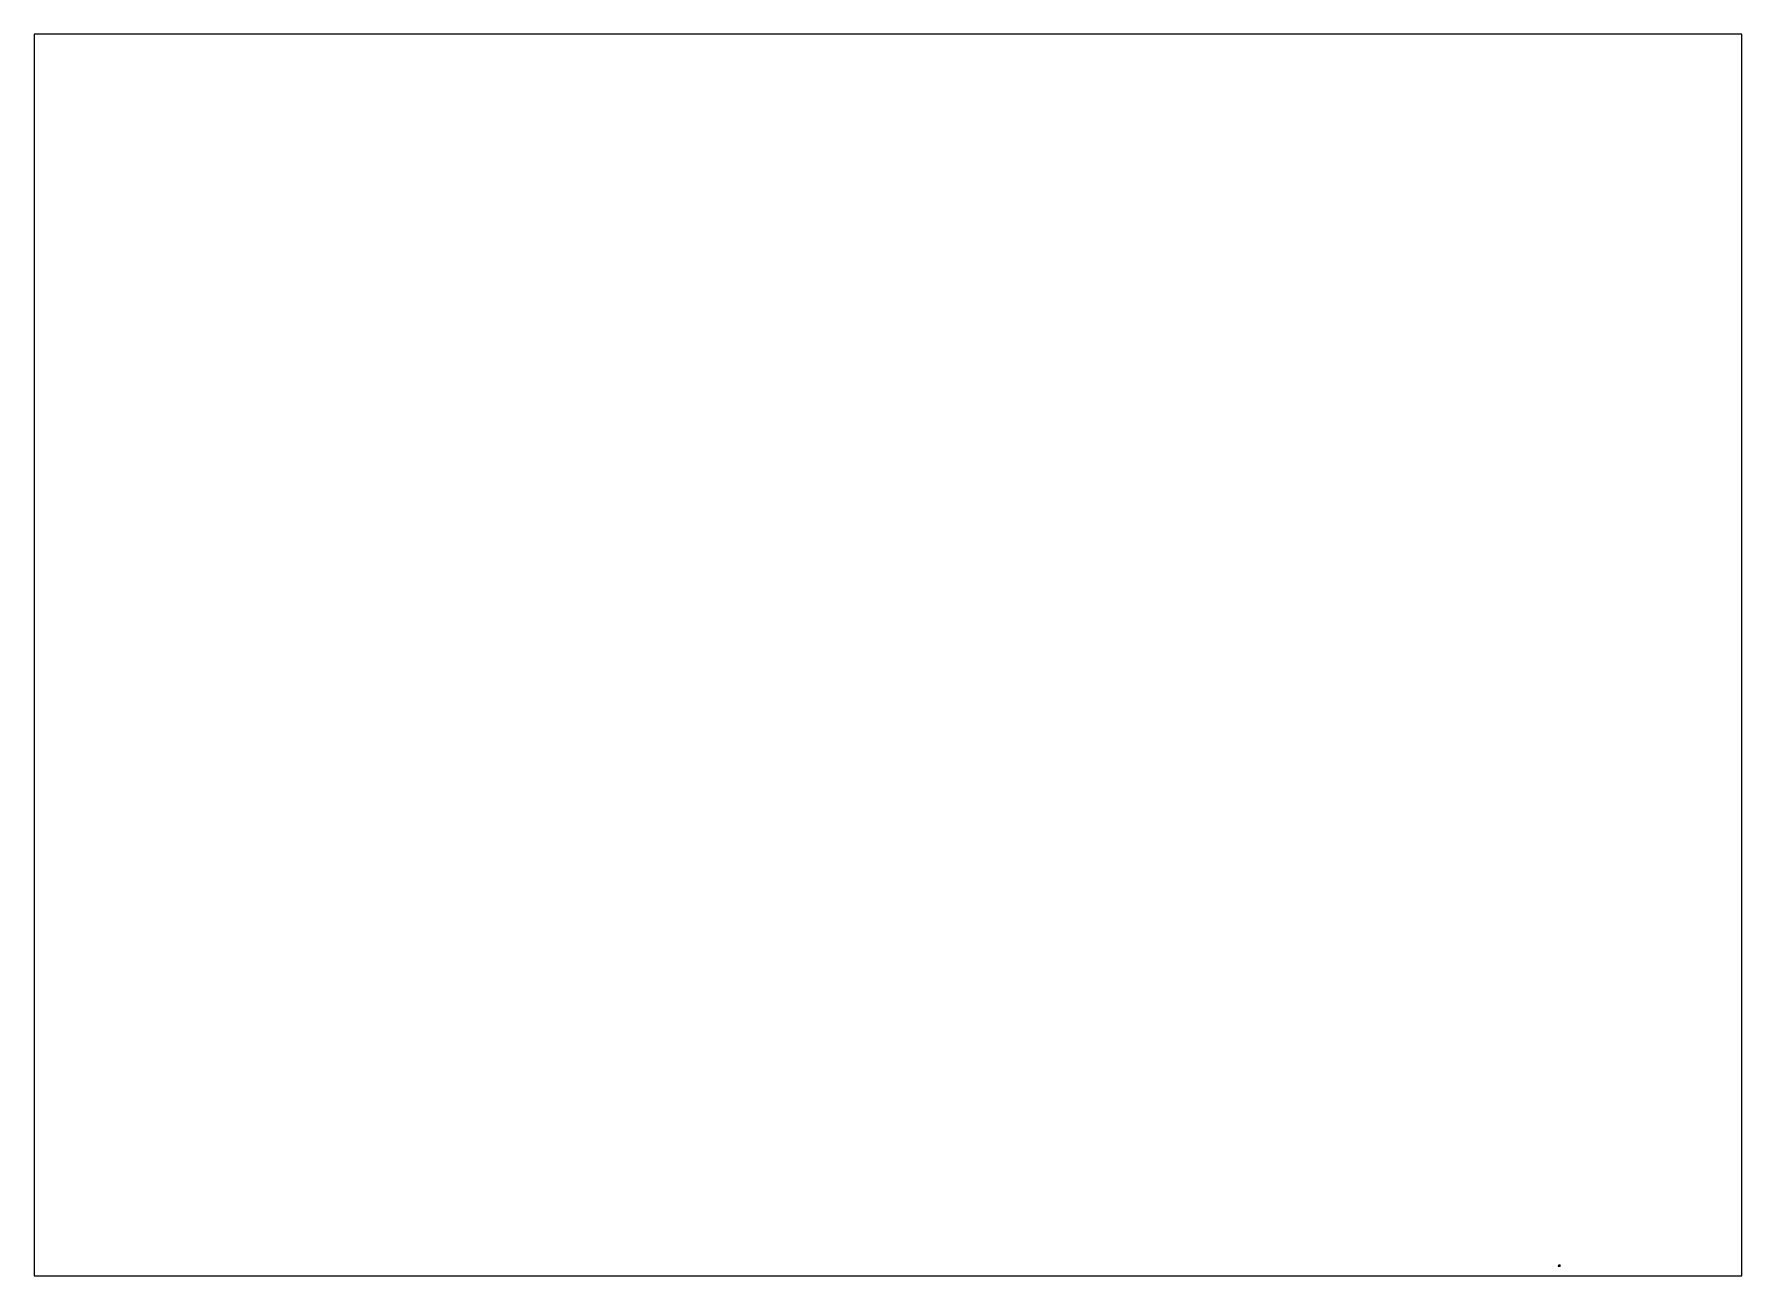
# Paper-space layout 'Layout1' of a CAD drawing. Extents: x 1.1 to 9.87, y 0.8 to 7.17.
# The model-space entities are those that its viewports show. They can reach past a viewport. Long polylines and large blocks are cut down to what shows.
import ezdxf

# ---------------------------------------------------------------- set-up
doc = ezdxf.new("R2010")
doc.units = 0
doc.header["$MEASUREMENT"] = 0
for name, color, linetype in [('-1', 7, 'CONTINUOUS'), ('1', 7, 'CONTINUOUS'), ('COMPONENT', 7, 'CONTINUOUS'), ('DATAMARKERS', 5, 'CONTINUOUS'), ('DIMENISIONSLINES', 3, 'CONTINUOUS'), ('GHOSTING', 4, 'CONTINUOUS')]:
    doc.layers.add(name, color=color, linetype=linetype)

msp = doc.modelspace()

# ---------------------------------------------------------------- linework, layer by layer
at = {"layer": '-1', "color": 2, "linetype": 'Continuous'}
for p, q in [((1304, 696), (1336, 696)), ((1330, 292), (1364, 292)), ((1333, 477), (1366, 477)), ((1340, 962), (1370, 962)), ((1371, 785), (1402, 785))]:
    msp.add_line(p, q, dxfattribs=at)
at = {"layer": '1', "color": 4, "linetype": 'Continuous'}
for p, q in [((438, 275), (442, 279)), ((440, 267), (451, 278)), ((441, 257), (456, 272)), ((441, 247), (456, 262)), ((441, 236), (456, 251)), ((447, 232), (456, 240)), ((453, 227), (456, 230)), ((576, 261), (595, 280)), ((576, 271), (583, 278)), ((576, 250), (592, 266)), ((576, 239), (591, 254)), ((576, 229), (591, 244)), ((996, 788), (1002, 794)), ((996, 778), (1012, 794)), ((1076, 413), (996, 493)), ((1066, 413), (996, 483)), ((996, 298), (1002, 304)), ((996, 287), (1012, 304)), ((996, 234), (1041, 280)), ((996, 223), (1044, 271)), ((996, 213), (1046, 263)), ((996, 202), (1046, 252)), ((996, 192), (1046, 242)), ((996, 181), (1046, 231)), ((998, 770), (1023, 794)), ((998, 279), (1023, 304)), ((999, 173), (1046, 220)), ((1005, 766), (1033, 794)), ((1005, 275), (1033, 304)), ((1087, 413), (1007, 493)), ((1055, 413), (1007, 461)), ((1007, 256), (1039, 288)), ((1008, 758), (1037, 788)), ((1008, 747), (1039, 779)), ((1008, 737), (1041, 771)), ((1008, 726), (1044, 762)), ((1008, 716), (1046, 754)), ((1044, 413), (1008, 450)), ((1034, 413), (1008, 439)), ((1023, 413), (1008, 429)), ((1008, 267), (1037, 297)), ((1016, 940), (1009, 947)), ((1009, 173), (1046, 210)), ((1010, 707), (1046, 743)), ((1012, 699), (1046, 732)), ((1015, 691), (1046, 722)), ((1017, 683), (1046, 711)), ((1026, 940), (1018, 948)), ((1098, 413), (1018, 493)), ((1019, 674), (1046, 700)), ((1019, 663), (1046, 690)), ((1020, 173), (1046, 199)), ((1025, 658), (1046, 679)), ((1038, 483), (1028, 493)), ((1041, 936), (1029, 948)), ((1030, 173), (1046, 189)), ((1031, 654), (1046, 669)), ((1041, 946), (1034, 953)), ((1038, 928), (1035, 931)), ((1037, 649), (1046, 658)), ((1041, 957), (1038, 960)), ((1041, 173), (1046, 178)), ((1043, 645), (1046, 647)), ((1108, 413), (1044, 477)), ((1119, 413), (1055, 477)), ((1129, 413), (1065, 477)), ((1140, 413), (1076, 477)), ((1151, 413), (1087, 477)), ((1161, 413), (1097, 477)), ((1172, 413), (1108, 477)), ((1182, 413), (1118, 477)), ((1193, 413), (1129, 477)), ((1200, 417), (1140, 477)), ((1200, 428), (1150, 477)), ((1200, 438), (1161, 477)), ((1162, 758), (1199, 794)), ((1162, 747), (1209, 794)), ((1162, 736), (1212, 786)), ((1162, 725), (1212, 775)), ((1162, 715), (1200, 753)), ((1162, 704), (1200, 742)), ((1162, 694), (1200, 732)), ((1162, 683), (1200, 721)), ((1162, 672), (1197, 708)), ((1162, 662), (1193, 693)), ((1162, 651), (1189, 678)), ((1162, 267), (1199, 304)), ((1162, 256), (1209, 304)), ((1162, 245), (1212, 295)), ((1162, 235), (1212, 285)), ((1162, 224), (1200, 262)), ((1162, 213), (1201, 253)), ((1162, 203), (1206, 247)), ((1162, 192), (1212, 242)), ((1162, 182), (1212, 232)), ((1164, 173), (1212, 221)), ((1166, 772), (1188, 794)), ((1166, 281), (1188, 304)), ((1200, 449), (1168, 480)), ((1185, 940), (1169, 956)), ((1177, 938), (1169, 945)), ((1175, 929), (1169, 935)), ((1170, 786), (1178, 794)), ((1170, 649), (1189, 668)), ((1200, 459), (1170, 489)), ((1170, 296), (1178, 304)), ((1175, 173), (1212, 210)), ((1204, 466), (1177, 493)), ((1185, 173), (1212, 200)), ((1211, 469), (1187, 493)), ((1196, 940), (1188, 948)), ((1200, 364), (1196, 367)), ((1196, 173), (1212, 189)), ((1201, 945), (1198, 948)), ((1212, 479), (1198, 493)), ((1206, 173), (1212, 179)), ((1212, 490), (1208, 493))]:
    msp.add_line(p, q, dxfattribs=at)
at = {"layer": 'COMPONENT', "color": 7, "linetype": 'Continuous'}
for p, q in [((294, 651), (299, 641)), ((299, 641), (305, 630)), ((305, 630), (312, 620)), ((312, 620), (318, 610)), ((314, 862), (313, 860)), ((313, 860), (313, 858)), ((313, 858), (313, 822)), ((361, 822), (313, 822)), ((313, 822), (331, 805)), ((313, 694), (331, 710)), ((362, 694), (313, 694)), ((313, 694), (313, 658)), ((315, 864), (314, 862)), ((316, 866), (315, 864)), ((316, 649), (315, 651)), ((318, 868), (316, 866)), ((318, 648), (316, 649)), ((320, 869), (318, 868)), ((320, 646), (318, 648)), ((318, 610), (326, 601)), ((319, 898), (320, 899)), ((319, 897), (319, 898)), ((319, 895), (319, 897)), ((319, 875), (319, 896)), ((319, 895), (319, 895)), ((319, 876), (319, 876)), ((319, 876), (319, 874)), ((319, 874), (319, 873)), ((319, 873), (320, 872)), ((319, 642), (320, 643)), ((319, 641), (319, 642)), ((319, 640), (319, 641)), ((319, 640), (319, 619)), ((319, 639), (319, 640)), ((319, 620), (319, 620)), ((319, 620), (319, 619)), ((319, 619), (319, 617)), ((319, 617), (320, 616)), ((320, 899), (321, 900)), ((320, 872), (321, 871)), ((323, 869), (320, 869)), ((323, 646), (320, 646)), ((320, 643), (321, 644)), ((320, 616), (321, 616)), ((321, 900), (322, 900)), ((321, 871), (322, 871)), ((321, 644), (322, 645)), ((321, 616), (322, 615)), ((322, 900), (323, 901)), ((322, 871), (323, 870)), ((322, 645), (323, 645)), ((322, 615), (323, 614)), ((323, 901), (324, 901)), ((323, 870), (324, 870)), ((325, 870), (323, 869)), ((325, 646), (323, 646)), ((323, 645), (324, 645)), ((323, 614), (324, 614)), ((324, 418), (323, 414)), ((323, 414), (323, 410)), ((323, 410), (323, 406)), ((323, 406), (323, 402)), ((323, 402), (324, 398)), ((323, 346), (324, 349)), ((323, 342), (323, 346)), ((323, 338), (323, 342)), ((323, 334), (323, 338)), ((324, 330), (323, 334)), ((324, 901), (325, 901)), ((324, 870), (325, 870)), ((324, 645), (325, 646)), ((324, 614), (325, 614)), ((325, 422), (324, 418)), ((324, 398), (325, 395)), ((324, 349), (325, 353)), ((325, 326), (324, 330)), ((325, 901), (331, 901)), ((325, 901), (326, 901)), ((382, 870), (325, 870)), ((325, 870), (326, 870)), ((325, 870), (325, 870)), ((382, 646), (325, 646)), ((325, 646), (331, 646)), ((325, 646), (326, 645)), ((325, 646), (325, 646)), ((325, 614), (331, 614)), ((325, 614), (326, 614)), ((327, 425), (325, 422)), ((325, 395), (327, 391)), ((325, 353), (327, 357)), ((327, 323), (325, 326)), ((326, 901), (327, 901)), ((326, 870), (327, 870)), ((326, 645), (327, 645)), ((326, 614), (327, 614)), ((327, 901), (328, 900)), ((327, 870), (328, 871)), ((327, 645), (328, 645)), ((327, 614), (328, 615)), ((329, 429), (327, 425)), ((327, 391), (328, 389)), ((328, 388), (327, 391)), ((328, 360), (327, 357)), ((327, 357), (328, 359)), ((329, 319), (327, 323)), ((328, 900), (329, 900)), ((328, 871), (329, 871)), ((328, 645), (329, 644)), ((328, 615), (329, 616)), ((330, 385), (328, 388)), ((330, 363), (328, 360)), ((329, 900), (330, 899)), ((329, 871), (330, 872)), ((329, 644), (330, 643)), ((329, 616), (330, 616)), ((331, 432), (329, 429)), ((331, 316), (329, 319)), ((330, 899), (331, 898)), ((330, 872), (331, 873)), ((330, 643), (331, 642)), ((330, 616), (331, 617)), ((330, 382), (330, 385)), ((331, 379), (330, 382)), ((331, 369), (330, 366)), ((330, 366), (330, 363)), ((331, 870), (331, 917)), ((331, 917), (359, 917)), ((331, 901), (359, 901)), ((331, 898), (331, 897)), ((331, 897), (331, 896)), ((331, 875), (331, 896)), ((331, 874), (331, 875)), ((331, 873), (331, 874)), ((331, 822), (331, 694)), ((331, 758), (331, 781)), ((331, 646), (359, 646)), ((331, 646), (331, 598)), ((331, 642), (331, 641)), ((331, 641), (331, 640)), ((331, 640), (331, 619)), ((331, 617), (331, 619)), ((331, 619), (331, 619)), ((331, 614), (359, 614)), ((331, 598), (359, 598)), ((334, 435), (331, 432)), ((331, 376), (331, 379)), ((331, 374), (331, 376)), ((331, 374), (331, 372)), ((331, 372), (331, 369)), ((334, 313), (331, 316)), ((333, 901), (333, 920)), ((333, 920), (357, 920)), ((333, 822), (333, 694)), ((333, 614), (333, 595)), ((333, 595), (357, 595)), ((336, 438), (334, 435)), ((336, 310), (334, 313)), ((339, 440), (336, 438)), ((339, 308), (336, 310)), ((343, 442), (339, 440)), ((343, 305), (339, 308)), ((359, 428), (341, 418)), ((341, 418), (341, 398)), ((342, 411), (341, 408)), ((341, 408), (342, 404)), ((341, 398), (359, 388)), ((359, 360), (341, 350)), ((341, 350), (341, 330)), ((342, 343), (341, 340)), ((341, 340), (342, 336)), ((341, 330), (359, 320)), ((343, 415), (342, 411)), ((342, 404), (343, 401)), ((343, 347), (342, 343)), ((342, 336), (343, 333)), ((346, 444), (343, 442)), ((344, 418), (343, 415)), ((343, 401), (344, 398)), ((344, 350), (343, 347)), ((343, 333), (344, 330)), ((346, 304), (343, 305)), ((347, 420), (344, 418)), ((344, 398), (347, 395)), ((347, 352), (344, 350)), ((344, 330), (347, 327)), ((350, 446), (346, 444)), ((347, 410), (346, 408)), ((346, 408), (347, 405)), ((347, 342), (346, 340)), ((346, 340), (347, 337)), ((350, 302), (346, 304)), ((349, 423), (347, 420)), ((347, 412), (347, 410)), ((347, 405), (347, 403)), ((347, 403), (349, 401)), ((347, 395), (349, 393)), ((349, 355), (347, 352)), ((347, 344), (347, 342)), ((347, 337), (347, 335)), ((347, 335), (349, 333)), ((347, 327), (349, 325)), ((352, 424), (349, 423)), ((350, 414), (349, 412)), ((349, 412), (349, 410)), ((349, 410), (349, 408)), ((349, 408), (349, 406)), ((349, 406), (349, 404)), ((349, 404), (350, 402)), ((349, 401), (350, 399)), ((349, 393), (352, 392)), ((352, 356), (349, 355)), ((350, 346), (349, 344)), ((349, 344), (349, 342)), ((349, 342), (349, 340)), ((349, 340), (349, 338)), ((349, 338), (349, 336)), ((349, 336), (350, 334)), ((349, 333), (350, 331)), ((349, 325), (352, 324)), ((354, 447), (350, 446)), ((352, 415), (350, 414)), ((350, 402), (352, 401)), ((350, 399), (352, 398)), ((352, 347), (350, 346)), ((350, 334), (352, 333)), ((350, 331), (352, 330)), ((354, 301), (350, 302)), ((356, 425), (352, 424)), ((353, 417), (352, 415)), ((352, 401), (353, 399)), ((352, 398), (354, 396)), ((352, 392), (356, 391)), ((356, 357), (352, 356)), ((353, 349), (352, 347)), ((352, 333), (353, 331)), ((352, 330), (354, 328)), ((352, 324), (356, 323)), ((355, 418), (353, 417)), ((353, 399), (355, 398)), ((355, 350), (353, 349)), ((353, 331), (355, 330)), ((357, 448), (354, 447)), ((357, 420), (354, 419)), ((354, 396), (357, 396)), ((357, 352), (354, 351)), ((354, 328), (357, 328)), ((357, 300), (354, 301)), ((357, 418), (355, 418)), ((355, 398), (357, 398)), ((357, 350), (355, 350)), ((355, 330), (357, 330)), ((359, 426), (356, 425)), ((356, 391), (359, 390)), ((359, 358), (356, 357)), ((356, 323), (359, 322)), ((357, 901), (357, 920)), ((357, 822), (357, 694)), ((357, 614), (357, 595)), ((361, 448), (357, 448)), ((359, 420), (357, 420)), ((359, 418), (357, 418)), ((357, 398), (359, 397)), ((357, 396), (359, 395)), ((359, 352), (357, 352)), ((359, 350), (357, 350)), ((357, 330), (359, 329)), ((357, 328), (359, 327)), ((361, 300), (357, 300)), ((359, 870), (359, 917)), ((359, 901), (365, 901)), ((360, 899), (359, 898)), ((359, 898), (359, 897)), ((359, 897), (359, 896)), ((359, 875), (359, 896)), ((359, 874), (359, 875)), ((359, 873), (359, 874)), ((360, 872), (359, 873)), ((359, 822), (359, 694)), ((405, 766), (359, 766)), ((406, 750), (359, 750)), ((359, 646), (365, 646)), ((359, 646), (359, 598)), ((360, 643), (359, 642)), ((359, 642), (359, 641)), ((359, 641), (359, 640)), ((359, 640), (359, 619)), ((359, 617), (359, 619)), ((359, 619), (359, 619)), ((360, 616), (359, 617)), ((359, 614), (365, 614)), ((359, 428), (359, 388)), ((377, 418), (359, 428)), ((362, 425), (359, 426)), ((361, 420), (359, 420)), ((361, 418), (359, 418)), ((359, 388), (377, 398)), ((359, 397), (361, 398)), ((359, 395), (361, 396)), ((359, 390), (362, 391)), ((377, 350), (359, 360)), ((362, 357), (359, 358)), ((361, 352), (359, 352)), ((361, 350), (359, 350)), ((359, 320), (377, 330)), ((359, 329), (361, 330)), ((359, 327), (361, 328)), ((359, 322), (362, 323)), ((361, 900), (360, 899)), ((361, 871), (360, 872)), ((361, 644), (360, 643)), ((361, 616), (360, 616)), ((362, 900), (361, 900)), ((362, 871), (361, 871)), ((362, 645), (361, 644)), ((362, 615), (361, 616)), ((365, 448), (361, 448)), ((364, 419), (361, 420)), ((363, 418), (361, 418)), ((361, 398), (363, 398)), ((361, 396), (364, 396)), ((364, 351), (361, 352)), ((363, 350), (361, 350)), ((361, 330), (363, 330)), ((361, 328), (364, 328)), ((365, 300), (361, 300)), ((363, 901), (362, 900)), ((363, 870), (362, 871)), ((363, 645), (362, 645)), ((363, 614), (362, 615)), ((366, 424), (362, 425)), ((362, 391), (366, 392)), ((366, 356), (362, 357)), ((362, 323), (366, 324)), ((364, 901), (363, 901)), ((364, 870), (363, 870)), ((364, 645), (363, 645)), ((364, 614), (363, 614)), ((365, 417), (363, 418)), ((363, 398), (365, 399)), ((365, 349), (363, 350)), ((363, 330), (365, 331)), ((365, 901), (364, 901)), ((365, 870), (364, 870)), ((364, 819), (374, 766)), ((364, 696), (374, 750)), ((365, 646), (364, 645)), ((365, 614), (364, 614)), ((366, 418), (364, 419)), ((364, 396), (366, 398)), ((366, 350), (364, 351)), ((364, 328), (366, 330)), ((366, 901), (365, 901)), ((366, 870), (365, 870)), ((366, 645), (365, 646)), ((366, 614), (365, 614)), ((369, 447), (365, 448)), ((366, 415), (365, 417)), ((365, 399), (366, 401)), ((366, 347), (365, 349)), ((365, 331), (366, 333)), ((369, 300), (365, 300)), ((367, 901), (366, 901)), ((367, 870), (366, 870)), ((367, 645), (366, 645)), ((367, 614), (366, 614)), ((369, 423), (366, 424)), ((368, 417), (366, 418)), ((368, 414), (366, 415)), ((366, 401), (368, 402)), ((366, 398), (368, 399)), ((366, 392), (369, 393)), ((369, 355), (366, 356)), ((368, 349), (366, 350)), ((368, 346), (366, 347)), ((366, 333), (368, 334)), ((366, 330), (368, 331)), ((366, 324), (369, 325)), ((368, 900), (367, 901)), ((368, 871), (367, 870)), ((368, 645), (367, 645)), ((368, 615), (367, 614)), ((369, 900), (368, 900)), ((369, 871), (368, 871)), ((369, 644), (368, 645)), ((369, 616), (368, 615)), ((369, 415), (368, 417)), ((369, 412), (368, 414)), ((368, 402), (369, 404)), ((368, 399), (369, 401)), ((369, 347), (368, 349)), ((369, 344), (368, 346)), ((368, 334), (369, 336)), ((368, 331), (369, 333)), ((370, 899), (369, 900)), ((370, 872), (369, 871)), ((370, 643), (369, 644)), ((370, 616), (369, 616)), ((373, 447), (369, 447)), ((371, 420), (369, 423)), ((371, 413), (369, 415)), ((369, 410), (369, 412)), ((369, 408), (369, 410)), ((369, 406), (369, 408)), ((369, 404), (369, 406)), ((369, 401), (371, 403)), ((369, 393), (371, 395)), ((371, 352), (369, 355)), ((371, 345), (369, 347)), ((369, 342), (369, 344)), ((369, 340), (369, 342)), ((369, 338), (369, 340)), ((369, 336), (369, 338)), ((369, 333), (371, 335)), ((369, 325), (371, 327)), ((373, 301), (369, 300)), ((371, 898), (370, 899)), ((371, 873), (370, 872)), ((371, 642), (370, 643)), ((371, 617), (370, 616)), ((371, 897), (371, 898)), ((371, 895), (371, 897)), ((371, 875), (371, 896)), ((371, 895), (371, 895)), ((371, 876), (371, 876)), ((371, 876), (371, 874)), ((371, 874), (371, 873)), ((371, 641), (371, 642)), ((371, 640), (371, 641)), ((371, 640), (371, 619)), ((371, 639), (371, 640)), ((371, 620), (371, 620)), ((371, 620), (371, 619)), ((371, 619), (371, 617)), ((374, 418), (371, 420)), ((371, 410), (371, 413)), ((372, 408), (371, 410)), ((371, 405), (372, 408)), ((371, 403), (371, 405)), ((371, 395), (374, 398)), ((374, 350), (371, 352)), ((371, 342), (371, 345)), ((372, 340), (371, 342)), ((371, 337), (372, 340)), ((371, 335), (371, 337)), ((371, 327), (374, 330)), ((377, 445), (373, 447)), ((377, 302), (373, 301)), ((375, 415), (374, 418)), ((374, 398), (375, 401)), ((375, 347), (374, 350)), ((374, 330), (375, 333)), ((376, 411), (375, 415)), ((375, 401), (376, 404)), ((376, 343), (375, 347)), ((375, 333), (376, 336)), ((377, 408), (376, 411)), ((376, 404), (377, 408)), ((377, 340), (376, 343)), ((376, 336), (377, 340)), ((380, 444), (377, 445)), ((377, 398), (377, 418)), ((377, 330), (377, 350)), ((380, 304), (377, 302)), ((384, 442), (380, 444)), ((384, 306), (380, 304)), ((383, 870), (382, 870)), ((383, 645), (382, 646)), ((385, 870), (383, 870)), ((385, 645), (383, 645)), ((387, 440), (384, 442)), ((387, 308), (384, 306)), ((387, 870), (385, 870)), ((387, 645), (385, 645)), ((388, 871), (387, 870)), ((388, 644), (387, 645)), ((390, 437), (387, 440)), ((390, 310), (387, 308)), ((389, 871), (388, 871)), ((389, 644), (388, 644)), ((391, 872), (389, 871)), ((391, 643), (389, 644)), ((393, 435), (390, 437)), ((393, 313), (390, 310)), ((392, 873), (391, 872)), ((392, 642), (391, 643)), ((393, 874), (392, 873)), ((393, 641), (392, 642)), ((393, 874), (395, 876)), ((393, 641), (395, 639)), ((393, 435), (395, 432)), ((393, 313), (395, 315)), ((401, 882), (395, 876)), ((401, 633), (395, 639)), ((395, 432), (397, 430)), ((395, 315), (397, 318)), ((397, 430), (400, 429)), ((397, 318), (400, 319)), ((398, 766), (398, 750)), ((400, 429), (403, 427)), ((400, 319), (403, 321)), ((407, 887), (401, 882)), ((407, 628), (401, 633)), ((403, 427), (406, 426)), ((403, 321), (406, 322)), ((406, 766), (405, 766)), ((406, 749), (405, 750)), ((407, 766), (406, 766)), ((407, 749), (406, 749)), ((406, 426), (409, 425)), ((406, 322), (409, 323)), ((414, 892), (407, 887)), ((408, 767), (407, 766)), ((408, 749), (407, 749)), ((414, 623), (407, 628)), ((409, 767), (408, 767)), ((409, 748), (408, 749)), ((410, 768), (409, 767)), ((410, 747), (409, 748)), ((409, 425), (412, 424)), ((409, 323), (412, 324)), ((411, 770), (410, 769)), ((410, 769), (410, 768)), ((410, 746), (410, 747)), ((411, 745), (410, 746)), ((412, 777), (411, 772)), ((411, 770), (411, 772)), ((411, 745), (411, 743)), ((412, 738), (411, 743)), ((414, 787), (412, 777)), ((414, 728), (412, 738)), ((412, 424), (415, 424)), ((412, 324), (415, 324)), ((421, 897), (414, 892)), ((418, 797), (414, 787)), ((418, 718), (414, 728)), ((421, 618), (414, 623)), ((415, 424), (417, 424)), ((415, 324), (417, 324)), ((417, 424), (615, 424)), ((417, 324), (615, 324)), ((422, 806), (418, 797)), ((422, 709), (418, 718)), ((420, 775), (419, 766)), ((419, 766), (419, 756)), ((419, 756), (419, 747)), ((419, 747), (420, 738)), ((423, 784), (420, 775)), ((420, 738), (423, 729)), ((428, 901), (421, 897)), ((428, 614), (421, 618)), ((427, 815), (422, 806)), ((427, 700), (422, 709)), ((426, 793), (423, 784)), ((423, 729), (426, 720)), ((430, 802), (426, 793)), ((426, 720), (430, 711)), ((433, 823), (427, 815)), ((433, 692), (427, 700)), ((435, 906), (428, 901)), ((435, 610), (428, 614)), ((435, 810), (430, 802)), ((430, 711), (435, 703)), ((432, 773), (431, 765)), ((431, 765), (431, 756)), ((431, 756), (431, 748)), ((431, 748), (432, 740)), ((431, 448), (444, 484)), ((431, 448), (601, 448)), ((431, 448), (431, 424)), ((431, 300), (431, 324)), ((431, 300), (601, 300)), ((436, 280), (431, 300)), ((434, 781), (432, 773)), ((432, 740), (434, 732)), ((440, 831), (433, 823)), ((440, 684), (433, 692)), ((437, 789), (434, 781)), ((434, 732), (437, 724)), ((442, 909), (435, 906)), ((440, 817), (435, 810)), ((435, 703), (440, 696)), ((442, 606), (435, 610)), ((441, 262), (436, 280)), ((436, 280), (456, 277)), ((441, 796), (437, 789)), ((437, 724), (441, 717)), ((448, 838), (440, 831)), ((447, 824), (440, 817)), ((440, 696), (447, 689)), ((448, 677), (440, 684)), ((440, 500), (458, 516)), ((440, 500), (592, 500)), ((444, 484), (440, 500)), ((445, 803), (441, 796)), ((441, 717), (445, 710)), ((441, 236), (441, 262)), ((456, 225), (441, 236)), ((450, 913), (442, 909)), ((450, 602), (442, 606)), ((450, 810), (445, 803)), ((445, 710), (450, 703)), ((454, 831), (447, 824)), ((447, 689), (454, 682)), ((456, 844), (448, 838)), ((456, 671), (448, 677)), ((458, 916), (450, 913)), ((455, 816), (450, 810)), ((450, 703), (455, 697)), ((458, 599), (450, 602)), ((461, 836), (454, 831)), ((454, 682), (461, 677)), ((461, 821), (455, 816)), ((455, 697), (461, 692)), ((465, 849), (456, 844)), ((465, 666), (456, 671)), ((456, 277), (460, 277)), ((456, 277), (456, 225)), ((456, 225), (576, 225)), ((466, 918), (458, 916)), ((466, 597), (458, 599)), ((458, 516), (573, 516)), ((469, 841), (461, 836)), ((468, 826), (461, 821)), ((461, 692), (468, 687)), ((461, 677), (469, 672)), ((463, 484), (569, 484)), ((474, 854), (465, 849)), ((474, 662), (465, 666)), ((474, 920), (466, 918)), ((474, 595), (466, 597)), ((475, 831), (468, 826)), ((468, 687), (475, 682)), ((478, 845), (469, 841)), ((469, 672), (478, 668)), ((469, 487), (563, 487)), ((469, 481), (563, 481)), ((473, 769), (471, 765)), ((471, 765), (471, 761)), ((471, 761), (471, 756)), ((471, 756), (471, 752)), ((471, 752), (471, 748)), ((471, 748), (473, 744)), ((474, 773), (473, 769)), ((473, 744), (474, 740)), ((482, 922), (474, 920)), ((484, 857), (474, 854)), ((476, 777), (474, 773)), ((474, 740), (476, 736)), ((484, 658), (474, 662)), ((482, 593), (474, 595)), ((482, 834), (475, 831)), ((475, 682), (482, 679)), ((478, 781), (476, 777)), ((476, 736), (478, 732)), ((487, 848), (478, 845)), ((481, 784), (478, 781)), ((478, 732), (481, 729)), ((478, 668), (487, 665)), ((484, 788), (481, 784)), ((481, 729), (484, 725)), ((490, 924), (482, 922)), ((490, 837), (482, 834)), ((482, 679), (490, 676)), ((490, 591), (482, 593)), ((494, 860), (484, 857)), ((487, 790), (484, 788)), ((484, 725), (487, 722)), ((494, 656), (484, 658)), ((496, 851), (487, 848)), ((490, 793), (487, 790)), ((487, 722), (490, 720)), ((487, 665), (496, 662)), ((498, 925), (490, 924)), ((498, 839), (490, 837)), ((494, 795), (490, 793)), ((490, 720), (494, 718)), ((490, 676), (498, 674)), ((498, 590), (490, 591)), ((504, 861), (494, 860)), ((498, 797), (494, 795)), ((494, 718), (498, 716)), ((504, 654), (494, 656)), ((505, 852), (496, 851)), ((496, 662), (505, 661)), ((506, 925), (498, 925)), ((506, 840), (498, 839)), ((502, 799), (498, 797)), ((498, 716), (502, 714)), ((498, 674), (506, 673)), ((506, 590), (498, 590)), ((506, 800), (502, 799)), ((502, 714), (506, 713)), ((515, 862), (504, 861)), ((515, 654), (504, 654)), ((515, 852), (505, 852)), ((505, 661), (515, 660)), ((515, 926), (506, 925)), ((515, 840), (506, 840)), ((510, 800), (506, 800)), ((506, 713), (510, 713)), ((506, 673), (515, 672)), ((515, 590), (506, 590)), ((515, 800), (510, 800)), ((510, 713), (515, 712)), ((523, 925), (515, 926)), ((525, 861), (515, 862)), ((524, 852), (515, 852)), ((523, 840), (515, 840)), ((519, 800), (515, 800)), ((515, 712), (519, 713)), ((515, 672), (523, 673)), ((515, 660), (524, 661)), ((525, 654), (515, 654)), ((523, 590), (515, 590)), ((523, 800), (519, 800)), ((519, 713), (523, 713)), ((531, 925), (523, 925)), ((531, 839), (523, 840)), ((527, 799), (523, 800)), ((523, 713), (527, 714)), ((523, 673), (531, 674)), ((531, 590), (523, 590)), ((533, 851), (524, 852)), ((524, 661), (533, 662)), ((535, 860), (525, 861)), ((535, 656), (525, 654)), ((531, 797), (527, 799)), ((527, 714), (531, 716)), ((539, 924), (531, 925)), ((539, 837), (531, 839)), ((535, 795), (531, 797)), ((531, 716), (535, 718)), ((531, 674), (539, 676)), ((539, 591), (531, 590)), ((543, 848), (533, 851)), ((533, 662), (543, 665)), ((545, 857), (535, 860)), ((539, 793), (535, 795)), ((535, 718), (539, 720)), ((545, 658), (535, 656)), ((548, 922), (539, 924)), ((547, 834), (539, 837)), ((543, 790), (539, 793)), ((539, 720), (543, 722)), ((539, 676), (547, 679)), ((548, 593), (539, 591)), ((551, 845), (543, 848)), ((546, 788), (543, 790)), ((543, 722), (546, 725)), ((543, 665), (551, 668)), ((555, 854), (545, 857)), ((555, 662), (545, 658)), ((549, 784), (546, 788)), ((546, 725), (549, 729)), ((554, 831), (547, 834)), ((547, 679), (554, 682)), ((556, 920), (548, 922)), ((556, 595), (548, 593)), ((551, 781), (549, 784)), ((549, 729), (551, 732)), ((560, 841), (551, 845)), ((553, 777), (551, 781)), ((551, 732), (553, 736)), ((551, 668), (560, 672)), ((555, 773), (553, 777)), ((553, 736), (555, 740)), ((561, 826), (554, 831)), ((554, 682), (561, 687)), ((564, 849), (555, 854)), ((557, 769), (555, 773)), ((555, 740), (557, 744)), ((564, 666), (555, 662)), ((564, 918), (556, 920)), ((564, 597), (556, 595)), ((558, 765), (557, 769)), ((557, 744), (558, 748)), ((558, 761), (558, 765)), ((559, 756), (558, 761)), ((558, 752), (559, 756)), ((558, 748), (558, 752)), ((568, 836), (560, 841)), ((560, 672), (568, 677)), ((568, 821), (561, 826)), ((561, 687), (568, 692)), ((572, 916), (564, 918)), ((573, 844), (564, 849)), ((573, 671), (564, 666)), ((572, 599), (564, 597)), ((576, 831), (568, 836)), ((574, 816), (568, 821)), ((568, 692), (574, 697)), ((568, 677), (576, 682)), ((595, 280), (571, 277)), ((579, 913), (572, 916)), ((579, 602), (572, 599)), ((581, 838), (573, 844)), ((581, 677), (573, 671)), ((592, 500), (573, 516)), ((580, 810), (574, 816)), ((574, 697), (580, 703)), ((583, 824), (576, 831)), ((576, 682), (583, 689)), ((595, 280), (576, 277)), ((576, 277), (576, 225)), ((576, 277), (576, 277)), ((576, 277), (576, 225)), ((576, 225), (591, 236)), ((587, 909), (579, 913)), ((587, 606), (579, 602)), ((584, 803), (580, 810)), ((580, 703), (584, 710)), ((589, 831), (581, 838)), ((589, 684), (581, 677)), ((589, 817), (583, 824)), ((583, 689), (589, 696)), ((589, 796), (584, 803)), ((584, 710), (589, 717)), ((594, 906), (587, 909)), ((594, 610), (587, 606)), ((588, 484), (592, 500)), ((601, 448), (588, 484)), ((596, 823), (589, 831)), ((594, 810), (589, 817)), ((592, 789), (589, 796)), ((589, 717), (592, 724)), ((589, 696), (594, 703)), ((596, 692), (589, 684)), ((591, 262), (595, 280)), ((591, 236), (591, 262)), ((595, 781), (592, 789)), ((592, 724), (595, 732)), ((602, 901), (594, 906)), ((599, 802), (594, 810)), ((594, 703), (599, 711)), ((602, 614), (594, 610)), ((597, 773), (595, 781)), ((595, 732), (597, 740)), ((595, 280), (601, 300)), ((602, 815), (596, 823)), ((602, 700), (596, 692)), ((598, 765), (597, 773)), ((597, 740), (598, 748)), ((599, 756), (598, 765)), ((598, 748), (599, 756)), ((603, 793), (599, 802)), ((599, 711), (603, 720)), ((601, 448), (601, 424)), ((601, 300), (601, 324)), ((609, 897), (602, 901)), ((607, 806), (602, 815)), ((607, 709), (602, 700)), ((609, 618), (602, 614)), ((607, 784), (603, 793)), ((603, 720), (607, 729)), ((612, 797), (607, 806)), ((609, 775), (607, 784)), ((607, 729), (609, 738)), ((612, 718), (607, 709)), ((615, 892), (609, 897)), ((610, 766), (609, 775)), ((609, 738), (610, 747)), ((615, 623), (609, 618)), ((611, 756), (610, 766)), ((610, 747), (611, 756)), ((611, 756), (610, 747)), ((615, 787), (612, 797)), ((615, 728), (612, 718)), ((622, 887), (615, 892)), ((618, 777), (615, 787)), ((618, 738), (615, 728)), ((622, 628), (615, 623)), ((617, 424), (615, 424)), ((617, 324), (615, 324)), ((620, 424), (617, 424)), ((620, 324), (617, 324)), ((618, 772), (618, 777)), ((619, 770), (618, 772)), ((619, 745), (618, 743)), ((618, 743), (618, 738)), ((619, 770), (619, 769)), ((619, 769), (620, 768)), ((619, 746), (620, 747)), ((619, 745), (619, 746)), ((620, 768), (620, 767)), ((620, 767), (621, 767)), ((620, 748), (621, 749)), ((620, 747), (620, 748)), ((623, 425), (620, 424)), ((623, 323), (620, 324)), ((621, 767), (622, 766)), ((621, 749), (622, 749)), ((628, 882), (622, 887)), ((622, 766), (623, 766)), ((622, 749), (623, 749)), ((628, 633), (622, 628)), ((623, 766), (624, 766)), ((623, 750), (670, 750)), ((623, 749), (624, 750)), ((626, 426), (623, 425)), ((626, 322), (623, 323)), ((624, 766), (670, 766)), ((629, 427), (626, 426)), ((629, 321), (626, 322)), ((634, 876), (628, 882)), ((634, 639), (628, 633)), ((632, 429), (629, 427)), ((632, 319), (629, 321)), ((631, 766), (631, 750)), ((634, 430), (632, 429)), ((634, 318), (632, 319)), ((634, 876), (636, 874)), ((634, 639), (636, 641)), ((637, 432), (634, 430)), ((637, 315), (634, 318)), ((636, 874), (637, 873)), ((636, 641), (637, 642)), ((637, 873), (638, 872)), ((637, 642), (638, 643)), ((639, 435), (637, 432)), ((639, 313), (637, 315)), ((638, 872), (640, 871)), ((638, 643), (640, 644)), ((639, 435), (642, 437)), ((639, 313), (642, 310)), ((640, 871), (641, 871)), ((640, 644), (641, 644)), ((641, 871), (643, 870)), ((641, 644), (643, 645)), ((642, 437), (645, 440)), ((642, 310), (645, 308)), ((643, 870), (644, 870)), ((643, 645), (644, 645)), ((644, 870), (646, 870)), ((644, 645), (646, 645)), ((645, 440), (648, 442)), ((645, 308), (648, 306)), ((646, 870), (647, 870)), ((646, 645), (647, 646)), ((647, 870), (704, 870)), ((647, 646), (704, 646)), ((648, 442), (651, 444)), ((648, 306), (651, 304)), ((651, 444), (655, 445)), ((651, 304), (655, 302)), ((655, 445), (659, 447)), ((673, 428), (655, 418)), ((655, 418), (655, 398)), ((656, 415), (655, 411)), ((655, 411), (655, 408)), ((655, 408), (655, 404)), ((655, 404), (656, 401)), ((655, 398), (673, 388)), ((673, 360), (655, 350)), ((655, 350), (655, 330)), ((656, 347), (655, 343)), ((655, 343), (655, 340)), ((655, 340), (655, 336)), ((655, 336), (656, 333)), ((655, 330), (673, 320)), ((655, 302), (659, 301)), ((665, 819), (656, 766)), ((665, 696), (656, 750)), ((658, 418), (656, 415)), ((656, 401), (658, 398)), ((658, 350), (656, 347)), ((656, 333), (658, 330)), ((658, 897), (659, 898)), ((658, 895), (658, 897)), ((658, 875), (658, 896)), ((658, 895), (658, 895)), ((658, 876), (658, 876)), ((658, 876), (658, 874)), ((658, 874), (659, 873)), ((658, 641), (659, 642)), ((658, 640), (658, 641)), ((658, 640), (658, 619)), ((658, 639), (658, 640)), ((658, 620), (658, 620)), ((658, 620), (658, 619)), ((658, 619), (659, 617)), ((660, 420), (658, 418)), ((658, 398), (660, 395)), ((660, 352), (658, 350)), ((658, 330), (660, 327)), ((659, 899), (660, 900)), ((659, 898), (659, 899)), ((659, 873), (659, 872)), ((659, 872), (660, 871)), ((659, 643), (660, 644)), ((659, 642), (659, 643)), ((659, 617), (659, 616)), ((659, 616), (660, 616)), ((659, 447), (663, 447)), ((659, 301), (663, 300)), ((660, 900), (661, 900)), ((660, 871), (661, 871)), ((660, 644), (661, 645)), ((660, 616), (661, 615)), ((663, 423), (660, 420)), ((661, 412), (660, 410)), ((660, 410), (660, 408)), ((660, 408), (660, 405)), ((660, 405), (661, 403)), ((660, 395), (663, 393)), ((663, 355), (660, 352)), ((661, 344), (660, 342)), ((660, 342), (660, 340)), ((660, 340), (660, 337)), ((660, 337), (661, 335)), ((660, 327), (663, 325)), ((661, 900), (662, 901)), ((661, 871), (662, 870)), ((661, 645), (662, 645)), ((661, 615), (662, 614)), ((661, 403), (662, 401)), ((661, 335), (662, 333)), ((662, 901), (663, 901)), ((662, 870), (663, 870)), ((662, 645), (663, 645)), ((662, 614), (663, 614)), ((663, 412), (662, 410)), ((662, 410), (662, 408)), ((662, 408), (662, 406)), ((662, 406), (663, 404)), ((662, 401), (664, 399)), ((663, 344), (662, 342)), ((662, 342), (662, 340)), ((662, 340), (662, 338)), ((662, 338), (663, 336)), ((662, 333), (664, 331)), ((663, 901), (664, 901)), ((663, 870), (664, 870)), ((663, 645), (664, 646)), ((663, 614), (664, 614)), ((663, 447), (666, 448)), ((666, 424), (663, 423)), ((664, 414), (663, 412)), ((663, 404), (664, 402)), ((663, 393), (666, 392)), ((666, 356), (663, 355)), ((664, 346), (663, 344)), ((663, 336), (664, 334)), ((663, 325), (666, 324)), ((663, 300), (666, 300)), ((670, 901), (664, 901)), ((664, 901), (665, 901)), ((670, 870), (664, 870)), ((664, 870), (665, 870)), ((670, 646), (664, 646)), ((664, 646), (665, 645)), ((670, 614), (664, 614)), ((664, 614), (665, 614)), ((665, 415), (664, 414)), ((664, 402), (665, 401)), ((664, 399), (666, 398)), ((665, 347), (664, 346)), ((664, 334), (665, 333)), ((664, 331), (666, 330)), ((665, 901), (667, 901)), ((665, 870), (667, 870)), ((665, 645), (667, 645)), ((665, 614), (667, 614)), ((667, 417), (665, 415)), ((665, 401), (667, 399)), ((667, 349), (665, 347)), ((665, 333), (667, 331)), ((666, 448), (670, 448)), ((669, 425), (666, 424)), ((666, 398), (668, 396)), ((666, 392), (669, 391)), ((669, 357), (666, 356)), ((666, 330), (668, 328)), ((666, 324), (669, 323)), ((666, 300), (670, 300)), ((667, 901), (668, 900)), ((667, 870), (668, 871)), ((667, 694), (716, 694)), ((667, 645), (668, 645)), ((667, 614), (668, 615)), ((669, 418), (667, 417)), ((667, 399), (669, 398)), ((669, 350), (667, 349)), ((667, 331), (669, 330)), ((668, 900), (668, 900)), ((668, 900), (669, 899)), ((668, 871), (669, 872)), ((668, 871), (668, 871)), ((668, 822), (716, 822)), ((668, 645), (668, 644)), ((668, 644), (669, 643)), ((668, 615), (668, 616)), ((668, 616), (669, 616)), ((670, 420), (668, 419)), ((668, 396), (670, 396)), ((670, 352), (668, 351)), ((668, 328), (670, 328)), ((669, 899), (670, 898)), ((669, 872), (670, 873)), ((669, 643), (670, 642)), ((669, 616), (670, 617)), ((673, 426), (669, 425)), ((671, 418), (669, 418)), ((669, 398), (671, 398)), ((669, 391), (673, 390)), ((673, 358), (669, 357)), ((671, 350), (669, 350)), ((669, 330), (671, 330)), ((669, 323), (673, 322)), ((670, 870), (670, 917)), ((699, 917), (670, 917)), ((698, 901), (670, 901)), ((670, 898), (670, 897)), ((670, 897), (670, 896)), ((670, 875), (670, 896)), ((670, 874), (670, 875)), ((670, 873), (670, 874)), ((698, 870), (670, 870)), ((670, 822), (670, 694)), ((698, 646), (670, 646)), ((670, 646), (670, 598)), ((670, 642), (670, 641)), ((670, 641), (670, 640)), ((670, 640), (670, 619)), ((670, 617), (670, 619)), ((670, 619), (670, 619)), ((698, 614), (670, 614)), ((699, 598), (670, 598)), ((670, 448), (674, 448)), ((673, 420), (670, 420)), ((670, 396), (673, 395)), ((673, 352), (670, 352)), ((670, 328), (673, 327)), ((670, 300), (674, 300)), ((673, 418), (671, 418)), ((671, 398), (673, 397)), ((673, 350), (671, 350)), ((671, 330), (673, 329)), ((672, 901), (672, 920)), ((696, 920), (672, 920)), ((672, 822), (672, 694)), ((672, 614), (672, 595)), ((696, 595), (672, 595)), ((690, 418), (673, 428)), ((676, 425), (673, 426)), ((675, 420), (673, 420)), ((675, 418), (673, 418)), ((673, 388), (690, 398)), ((673, 397), (675, 398)), ((673, 395), (675, 396)), ((673, 390), (676, 391)), ((690, 350), (673, 360)), ((676, 357), (673, 358)), ((675, 352), (673, 352)), ((675, 350), (673, 350)), ((673, 320), (690, 330)), ((673, 329), (675, 330)), ((673, 327), (675, 328)), ((673, 322), (676, 323)), ((674, 448), (678, 447)), ((674, 300), (678, 301)), ((677, 419), (675, 420)), ((677, 418), (675, 418)), ((675, 398), (677, 398)), ((675, 396), (677, 396)), ((677, 351), (675, 352)), ((677, 350), (675, 350)), ((675, 330), (677, 330)), ((675, 328), (677, 328)), ((679, 424), (676, 425)), ((676, 391), (679, 392)), ((679, 356), (676, 357)), ((676, 323), (679, 324)), ((680, 418), (677, 419)), ((678, 417), (677, 418)), ((677, 398), (678, 399)), ((677, 396), (680, 398)), ((680, 350), (677, 351)), ((678, 349), (677, 350)), ((677, 330), (678, 331)), ((677, 328), (680, 330)), ((678, 447), (682, 446)), ((680, 415), (678, 417)), ((678, 399), (680, 401)), ((680, 347), (678, 349)), ((678, 331), (680, 333)), ((678, 301), (682, 302)), ((682, 423), (679, 424)), ((679, 392), (682, 393)), ((682, 355), (679, 356)), ((679, 324), (682, 325)), ((682, 417), (680, 418)), ((681, 414), (680, 415)), ((680, 401), (681, 402)), ((680, 398), (682, 399)), ((682, 349), (680, 350)), ((681, 346), (680, 347)), ((680, 333), (681, 334)), ((680, 330), (682, 331)), ((682, 412), (681, 414)), ((681, 402), (682, 404)), ((682, 344), (681, 346)), ((681, 334), (682, 336)), ((682, 446), (686, 444)), ((685, 420), (682, 423)), ((683, 415), (682, 417)), ((683, 410), (682, 412)), ((682, 404), (683, 406)), ((682, 399), (683, 401)), ((682, 393), (685, 395)), ((685, 352), (682, 355)), ((683, 347), (682, 349)), ((683, 342), (682, 344)), ((682, 336), (683, 338)), ((682, 331), (683, 333)), ((682, 325), (685, 327)), ((682, 302), (686, 304)), ((684, 413), (683, 415)), ((683, 408), (683, 410)), ((683, 406), (683, 408)), ((683, 401), (684, 403)), ((684, 345), (683, 347)), ((683, 340), (683, 342)), ((683, 338), (683, 340)), ((683, 333), (684, 335)), ((685, 410), (684, 413)), ((684, 403), (685, 405)), ((685, 342), (684, 345)), ((684, 335), (685, 337)), ((687, 418), (685, 420)), ((685, 408), (685, 410)), ((685, 405), (685, 408)), ((685, 395), (687, 398)), ((687, 350), (685, 352)), ((685, 340), (685, 342)), ((685, 337), (685, 340)), ((685, 327), (687, 330)), ((686, 444), (689, 442)), ((686, 304), (689, 305)), ((689, 415), (687, 418)), ((687, 398), (689, 401)), ((689, 347), (687, 350)), ((687, 330), (689, 333)), ((689, 442), (692, 440)), ((690, 411), (689, 415)), ((689, 401), (690, 404)), ((690, 343), (689, 347)), ((689, 333), (690, 336)), ((689, 305), (692, 308)), ((690, 398), (690, 418)), ((690, 408), (690, 411)), ((690, 404), (690, 408)), ((690, 330), (690, 350)), ((690, 340), (690, 343)), ((690, 336), (690, 340)), ((692, 440), (695, 438)), ((692, 308), (695, 310)), ((695, 438), (698, 435)), ((695, 310), (698, 313)), ((696, 901), (696, 920)), ((696, 822), (696, 694)), ((696, 614), (696, 595)), ((704, 901), (698, 901)), ((699, 898), (698, 897)), ((698, 897), (698, 896)), ((698, 875), (698, 896)), ((698, 874), (698, 875)), ((699, 873), (698, 874)), ((704, 870), (698, 870)), ((704, 646), (698, 646)), ((699, 642), (698, 641)), ((698, 641), (698, 640)), ((698, 640), (698, 619)), ((699, 617), (698, 619)), ((698, 619), (698, 619)), ((704, 614), (698, 614)), ((698, 435), (701, 432)), ((698, 313), (701, 316)), ((699, 870), (699, 917)), ((700, 900), (699, 899)), ((699, 899), (699, 898)), ((699, 872), (699, 873)), ((700, 871), (699, 872)), ((699, 822), (699, 694)), ((716, 822), (699, 805)), ((699, 758), (699, 781)), ((716, 694), (699, 710)), ((699, 646), (699, 598)), ((700, 644), (699, 643)), ((699, 643), (699, 642)), ((699, 616), (699, 617)), ((700, 616), (699, 616)), ((701, 900), (700, 900)), ((701, 871), (700, 871)), ((701, 645), (700, 644)), ((701, 615), (700, 616)), ((700, 376), (701, 379)), ((700, 374), (700, 376)), ((700, 374), (700, 372)), ((700, 372), (701, 369)), ((702, 901), (701, 900)), ((702, 870), (701, 871)), ((702, 645), (701, 645)), ((702, 614), (701, 615)), ((701, 432), (703, 429)), ((701, 432), (703, 429)), ((701, 382), (702, 385)), ((701, 379), (701, 382)), ((701, 369), (701, 366)), ((701, 366), (702, 363)), ((701, 366), (702, 363)), ((701, 316), (703, 319)), ((703, 901), (702, 901)), ((703, 870), (702, 870)), ((703, 645), (702, 645)), ((703, 614), (702, 614)), ((702, 385), (703, 388)), ((702, 363), (703, 360)), ((702, 363), (703, 360)), ((704, 901), (703, 901)), ((704, 870), (703, 870)), ((704, 646), (703, 645)), ((704, 614), (703, 614)), ((703, 429), (705, 425)), ((703, 429), (705, 425)), ((703, 388), (705, 391)), ((703, 360), (705, 357)), ((703, 360), (705, 357)), ((703, 319), (705, 323)), ((705, 901), (704, 901)), ((705, 870), (704, 870)), ((704, 870), (704, 870)), ((704, 870), (707, 869)), ((705, 645), (704, 646)), ((704, 646), (704, 646)), ((704, 646), (707, 646)), ((705, 614), (704, 614)), ((705, 391), (704, 389)), ((705, 357), (704, 359)), ((705, 357), (704, 359)), ((707, 901), (705, 901)), ((707, 870), (705, 870)), ((707, 645), (705, 645)), ((707, 614), (705, 614)), ((705, 425), (706, 422)), ((705, 425), (706, 422)), ((706, 395), (705, 391)), ((706, 353), (705, 357)), ((706, 353), (705, 357)), ((705, 323), (706, 326)), ((706, 422), (707, 418)), ((706, 422), (707, 418)), ((708, 398), (706, 395)), ((708, 349), (706, 353)), ((708, 349), (706, 353)), ((706, 326), (707, 330)), ((708, 900), (707, 901)), ((708, 871), (707, 870)), ((707, 869), (709, 869)), ((707, 646), (709, 646)), ((708, 645), (707, 645)), ((708, 615), (707, 614)), ((707, 418), (708, 414)), ((707, 418), (708, 414)), ((707, 418), (708, 414)), ((707, 330), (708, 334)), ((709, 899), (708, 900)), ((708, 900), (708, 900)), ((709, 872), (708, 871)), ((708, 871), (708, 871)), ((708, 644), (708, 645)), ((709, 643), (708, 644)), ((709, 616), (708, 616)), ((708, 616), (708, 615)), ((708, 414), (709, 410)), ((708, 414), (709, 410)), ((708, 414), (709, 410)), ((709, 406), (708, 402)), ((709, 406), (708, 402)), ((709, 406), (708, 402)), ((708, 402), (708, 398)), ((708, 346), (708, 349)), ((709, 342), (708, 346)), ((708, 334), (709, 338)), ((710, 898), (709, 899)), ((710, 873), (709, 872)), ((709, 869), (711, 868)), ((709, 646), (711, 648)), ((710, 642), (709, 643)), ((710, 617), (709, 616)), ((709, 410), (709, 406)), ((709, 410), (709, 406)), ((709, 410), (709, 406)), ((709, 338), (709, 342)), ((710, 897), (710, 898)), ((710, 895), (710, 897)), ((710, 875), (710, 896)), ((710, 895), (710, 895)), ((710, 876), (710, 876)), ((710, 876), (710, 874)), ((710, 874), (710, 873)), ((710, 641), (710, 642)), ((710, 640), (710, 641)), ((710, 640), (710, 619)), ((710, 639), (710, 640)), ((710, 620), (710, 620)), ((710, 620), (710, 619)), ((710, 619), (710, 617)), ((711, 868), (713, 866)), ((711, 648), (713, 649)), ((713, 866), (714, 864)), ((713, 649), (714, 651)), ((714, 864), (715, 862)), ((714, 651), (715, 653)), ((715, 862), (716, 860)), ((715, 653), (716, 655)), ((716, 860), (716, 858)), ((716, 858), (716, 822)), ((716, 694), (716, 658)), ((716, 655), (716, 658)), ((996, 794), (1036, 794)), ((996, 770), (996, 794)), ((996, 770), (998, 770)), ((996, 469), (996, 493)), ((996, 493), (1036, 493)), ((996, 469), (998, 469)), ((996, 280), (996, 304)), ((996, 304), (1036, 304)), ((996, 280), (998, 279)), ((996, 173), (996, 246)), ((996, 246), (998, 246)), ((1046, 173), (996, 173)), ((998, 770), (1000, 769)), ((998, 469), (1000, 468)), ((998, 279), (1000, 279)), ((998, 246), (1000, 247)), ((1000, 769), (1002, 768)), ((1000, 468), (1002, 467)), ((1000, 279), (1002, 278)), ((1000, 247), (1002, 248)), ((1002, 768), (1004, 766)), ((1002, 467), (1004, 465)), ((1002, 278), (1004, 276)), ((1002, 248), (1004, 250)), ((1004, 766), (1006, 764)), ((1004, 465), (1006, 464)), ((1004, 276), (1006, 274)), ((1004, 250), (1006, 251)), ((1006, 764), (1007, 762)), ((1006, 464), (1007, 462)), ((1006, 274), (1007, 272)), ((1006, 251), (1007, 253)), ((1007, 762), (1007, 760)), ((1007, 760), (1008, 758)), ((1007, 462), (1007, 459)), ((1007, 459), (1008, 457)), ((1007, 272), (1007, 270)), ((1007, 270), (1008, 268)), ((1007, 256), (1008, 258)), ((1007, 253), (1007, 256)), ((1008, 716), (1008, 758)), ((1020, 674), (1008, 716)), ((1008, 417), (1008, 457)), ((1013, 413), (1008, 418)), ((1008, 417), (1012, 413)), ((1008, 268), (1008, 258)), ((1009, 948), (1009, 940)), ((1033, 948), (1009, 948)), ((1033, 940), (1009, 940)), ((1196, 413), (1012, 413)), ((1018, 664), (1020, 674)), ((1046, 642), (1018, 664)), ((1035, 958), (1033, 948)), ((1035, 930), (1033, 940)), ((1035, 958), (1038, 960)), ((1035, 930), (1038, 928)), ((1036, 794), (1172, 794)), ((1036, 794), (1046, 754)), ((1036, 493), (1172, 493)), ((1036, 493), (1038, 483)), ((1036, 304), (1172, 304)), ((1036, 304), (1172, 304)), ((1036, 304), (1046, 264)), ((1038, 960), (1169, 960)), ((1038, 928), (1169, 928)), ((1038, 483), (1046, 477)), ((1041, 960), (1041, 928)), ((1046, 754), (1162, 754)), ((1046, 754), (1046, 642)), ((1046, 642), (1162, 642)), ((1046, 477), (1161, 477)), ((1046, 264), (1162, 264)), ((1046, 264), (1046, 173)), ((1046, 173), (1162, 173)), ((1161, 477), (1169, 483)), ((1172, 794), (1162, 754)), ((1162, 754), (1162, 642)), ((1162, 642), (1189, 664)), ((1172, 304), (1162, 264)), ((1162, 264), (1162, 173)), ((1162, 173), (1212, 173)), ((1169, 960), (1169, 928)), ((1169, 960), (1173, 960)), ((1169, 928), (1173, 928)), ((1169, 483), (1172, 493)), ((1212, 794), (1172, 794)), ((1172, 493), (1212, 493)), ((1212, 304), (1172, 304)), ((1173, 960), (1175, 958)), ((1175, 930), (1173, 928)), ((1175, 958), (1177, 948)), ((1175, 930), (1177, 940)), ((1177, 948), (1201, 948)), ((1177, 940), (1201, 940)), ((1187, 674), (1200, 716)), ((1189, 664), (1187, 674)), ((1200, 417), (1196, 413)), ((1202, 764), (1200, 762)), ((1200, 762), (1200, 760)), ((1200, 760), (1200, 758)), ((1200, 754), (1200, 758)), ((1200, 716), (1200, 754)), ((1202, 464), (1200, 462)), ((1200, 462), (1200, 459)), ((1200, 459), (1200, 457)), ((1200, 457), (1200, 453)), ((1200, 453), (1200, 417)), ((1202, 274), (1200, 272)), ((1200, 272), (1200, 270)), ((1200, 270), (1200, 268)), ((1200, 268), (1200, 258)), ((1200, 256), (1200, 258)), ((1200, 253), (1200, 256)), ((1202, 251), (1200, 253)), ((1201, 948), (1201, 940)), ((1203, 766), (1202, 764)), ((1203, 465), (1202, 464)), ((1203, 276), (1202, 274)), ((1203, 250), (1202, 251)), ((1205, 768), (1203, 766)), ((1205, 467), (1203, 465)), ((1205, 278), (1203, 276)), ((1205, 248), (1203, 250)), ((1207, 769), (1205, 768)), ((1207, 468), (1205, 467)), ((1207, 279), (1205, 278)), ((1207, 247), (1205, 248)), ((1209, 770), (1207, 769)), ((1209, 469), (1207, 468)), ((1209, 279), (1207, 279)), ((1209, 246), (1207, 247)), ((1212, 770), (1209, 770)), ((1212, 469), (1209, 469)), ((1212, 280), (1209, 279)), ((1212, 246), (1209, 246)), ((1212, 770), (1212, 794)), ((1212, 770), (1212, 770)), ((1212, 493), (1212, 469)), ((1212, 469), (1212, 469)), ((1212, 280), (1212, 304)), ((1212, 173), (1212, 246))]:
    msp.add_line(p, q, dxfattribs=at)
at = {"layer": 'COMPONENT', "color": 7, "linetype": 'Continuous', "lineweight": -3}
for p, q in [((313, 655), (313, 658)), ((314, 653), (313, 655)), ((315, 651), (314, 653))]:
    msp.add_line(p, q, dxfattribs=at)
at = {"layer": 'COMPONENT', "color": 7, "linetype": 'Continuous'}
for centre, radius, start, end in [((345, 881), 20.5, 46.834595, 133.165405), ((345, 890), 20.5, 226.834595, 313.165405), ((345, 625), 20.5, 46.834595, 133.165405), ((345, 634), 20.5, 226.834595, 313.165405), ((361, 818), 3.2, 10.299568, 90), ((361, 697), 3.2, 270, 349.700432), ((530, -447), 727, 91.141289, 95.517025), ((501, -447), 727, 84.482975, 88.858711), ((516, 276), 4, 88.858711, 91.141289), ((668, 818), 3.2, 90, 169.700432), ((668, 697), 3.2, 190.299568, 270), ((684, 881), 20.5, 46.834595, 133.165405), ((684, 890), 20.5, 226.834595, 313.165405), ((684, 625), 20.5, 46.834595, 133.165405), ((684, 634), 20.5, 226.834595, 313.165405)]:
    msp.add_arc(centre, radius, start, end, dxfattribs=at)
for p in [(1036, 794), (1036, 493), (1036, 304), (1172, 794), (1172, 794), (1172, 493), (1172, 304)]:
    msp.add_point(p, dxfattribs=at)
at = {"layer": 'DATAMARKERS', "color": 5, "linetype": 'Continuous'}
for p, q in [((154, 380), (163, 380)), ((253, 381), (275, 381)), ((340, 529), (348, 529)), ((516, 1006), (539, 1006)), ((516, 261), (521, 261)), ((516, 186), (520, 186)), ((788, 375), (795, 375)), ((924, 718), (943, 718)), ((924, 453), (944, 453)), ((924, 239), (945, 239)), ((971, 1006), (985, 1006)), ((971, 844), (988, 844)), ((971, 550), (989, 550)), ((1103, 619), (1119, 619)), ((1104, 842), (1119, 842)), ((1104, 546), (1119, 546)), ((1104, 386), (1120, 386)), ((1104, 226), (1116, 226)), ((1104, 151), (1119, 151)), ((1105, 1009), (1118, 1009)), ((1105, 909), (1117, 909))]:
    msp.add_line(p, q, dxfattribs=at)
at = {"layer": 'DIMENISIONSLINES', "color": 3, "linetype": 'Continuous'}
for p, q in [((331, 448), (144, 448)), ((331, 300), (146, 300)), ((154, 448), (149, 429)), ((149, 429), (159, 429)), ((154, 300), (149, 319)), ((149, 319), (159, 319)), ((154, 448), (159, 429)), ((154, 429), (154, 394)), ((154, 352), (154, 319)), ((154, 300), (159, 319)), ((308, 408), (243, 408)), ((308, 340), (245, 340)), ((253, 408), (248, 389)), ((248, 389), (258, 389)), ((253, 340), (248, 359)), ((248, 359), (258, 359)), ((253, 408), (258, 389)), ((253, 340), (258, 359)), ((285, 673), (289, 662)), ((289, 662), (294, 651)), ((385, 509), (295, 509)), ((326, 601), (334, 592)), ((334, 592), (342, 583)), ((342, 583), (351, 575)), ((345, 1001), (345, 948)), ((345, 986), (364, 992)), ((345, 986), (364, 981)), ((351, 575), (360, 567)), ((360, 567), (369, 560)), ((364, 981), (364, 992)), ((665, 986), (364, 986)), ((369, 560), (379, 553)), ((379, 553), (389, 546)), ((401, 540), (385, 509)), ((389, 546), (400, 541)), ((400, 541), (410, 535)), ((401, 540), (405, 559)), ((401, 540), (415, 554)), ((405, 559), (415, 554)), ((510, 747), (410, 557)), ((410, 535), (421, 530)), ((441, 229), (441, 158)), ((441, 166), (460, 171)), ((441, 166), (460, 161)), ((456, 240), (475, 246)), ((456, 240), (475, 235)), ((460, 161), (460, 171)), ((572, 166), (460, 166)), ((475, 235), (475, 246)), ((557, 240), (475, 240)), ((557, 235), (557, 246)), ((576, 240), (557, 246)), ((576, 240), (557, 235)), ((572, 161), (572, 171)), ((591, 166), (572, 171)), ((591, 166), (572, 161)), ((587, 516), (797, 516)), ((591, 229), (591, 156)), ((598, 225), (796, 225)), ((665, 981), (665, 992)), ((684, 986), (665, 992)), ((684, 986), (665, 981)), ((684, 1001), (684, 948)), ((788, 516), (782, 497)), ((793, 497), (782, 497)), ((793, 244), (782, 244)), ((788, 225), (782, 244)), ((788, 516), (793, 497)), ((788, 497), (788, 391)), ((788, 351), (788, 244)), ((788, 225), (793, 244)), ((987, 794), (915, 794)), ((1005, 642), (915, 642)), ((987, 493), (915, 493)), ((1003, 413), (915, 413)), ((987, 304), (915, 304)), ((987, 173), (915, 173)), ((924, 794), (919, 775)), ((919, 775), (930, 775)), ((924, 642), (919, 661)), ((919, 661), (930, 661)), ((924, 493), (919, 474)), ((919, 474), (930, 474)), ((924, 413), (919, 432)), ((919, 432), (930, 432)), ((924, 304), (919, 285)), ((919, 285), (930, 285)), ((924, 173), (919, 192)), ((919, 192), (930, 192)), ((924, 794), (930, 775)), ((924, 775), (924, 738)), ((924, 698), (924, 661)), ((924, 642), (930, 661)), ((924, 493), (930, 474)), ((924, 474), (924, 473)), ((924, 433), (924, 432)), ((924, 413), (930, 432)), ((924, 304), (930, 285)), ((924, 285), (924, 259)), ((924, 219), (924, 192)), ((924, 173), (930, 192)), ((987, 771), (945, 771)), ((997, 948), (962, 948)), ((997, 940), (962, 940)), ((987, 470), (962, 470)), ((971, 948), (966, 967)), ((966, 967), (976, 967)), ((971, 940), (966, 921)), ((966, 921), (976, 921)), ((966, 813), (976, 813)), ((971, 794), (966, 813)), ((971, 771), (966, 752)), ((966, 752), (976, 752)), ((966, 512), (976, 512)), ((971, 493), (966, 512)), ((971, 470), (966, 451)), ((966, 451), (976, 451)), ((971, 986), (971, 967)), ((971, 948), (976, 967)), ((971, 940), (976, 921)), ((971, 921), (971, 912)), ((971, 834), (971, 813)), ((971, 794), (976, 813)), ((971, 771), (976, 752)), ((971, 752), (971, 743)), ((971, 520), (971, 512)), ((971, 493), (976, 512)), ((971, 470), (976, 451)), ((971, 451), (971, 443)), ((996, 803), (996, 831)), ((996, 822), (1015, 828)), ((996, 822), (1015, 817)), ((996, 502), (996, 535)), ((996, 526), (1015, 531)), ((996, 526), (1015, 521)), ((996, 164), (996, 122)), ((996, 131), (1015, 136)), ((996, 131), (1015, 125)), ((1008, 709), (1008, 590)), ((1008, 599), (1027, 604)), ((1008, 599), (1027, 593)), ((1008, 408), (1008, 357)), ((1008, 366), (1027, 371)), ((1008, 366), (1027, 361)), ((1009, 957), (1009, 998)), ((1009, 989), (1028, 994)), ((1009, 989), (1028, 984)), ((1037, 642), (1011, 642)), ((1015, 828), (1015, 817)), ((1015, 822), (1193, 822)), ((1015, 531), (1015, 521)), ((1015, 526), (1193, 526)), ((1015, 125), (1015, 136)), ((1193, 131), (1015, 131)), ((1027, 593), (1027, 604)), ((1180, 599), (1027, 599)), ((1027, 361), (1027, 371)), ((1181, 366), (1027, 366)), ((1028, 984), (1028, 994)), ((1182, 989), (1028, 989)), ((1041, 919), (1041, 880)), ((1041, 889), (1060, 894)), ((1041, 889), (1060, 884)), ((1046, 206), (1065, 211)), ((1046, 206), (1065, 200)), ((1060, 884), (1060, 894)), ((1150, 889), (1060, 889)), ((1065, 200), (1065, 211)), ((1143, 206), (1065, 206)), ((1143, 200), (1143, 211)), ((1162, 206), (1143, 211)), ((1162, 206), (1143, 200)), ((1150, 884), (1150, 894)), ((1169, 889), (1150, 894)), ((1169, 889), (1150, 884)), ((1169, 919), (1169, 880)), ((1171, 642), (1196, 642)), ((1180, 593), (1180, 604)), ((1199, 599), (1180, 604)), ((1199, 599), (1180, 593)), ((1181, 361), (1181, 371)), ((1200, 366), (1181, 371)), ((1200, 366), (1181, 361)), ((1182, 984), (1182, 994)), ((1201, 989), (1182, 994)), ((1201, 989), (1182, 984)), ((1212, 822), (1193, 828)), ((1193, 828), (1193, 817)), ((1212, 822), (1193, 817)), ((1193, 531), (1193, 521)), ((1212, 526), (1193, 531)), ((1212, 526), (1193, 521)), ((1212, 131), (1193, 136)), ((1193, 125), (1193, 136)), ((1212, 131), (1193, 125)), ((1199, 704), (1199, 590)), ((1200, 410), (1200, 357)), ((1201, 957), (1201, 998)), ((1202, 673), (1249, 709)), ((1202, 642), (1271, 642)), ((1212, 803), (1212, 831)), ((1212, 502), (1212, 535)), ((1212, 164), (1212, 122)), ((1241, 704), (1249, 686)), ((1241, 704), (1257, 692)), ((1249, 686), (1257, 692)), ((1253, 689), (1254, 688)), ((1253, 689), (1260, 676)), ((1257, 661), (1267, 661)), ((1262, 642), (1257, 661)), ((1260, 676), (1262, 661)), ((1262, 661), (1262, 663)), ((1262, 642), (1267, 661))]:
    msp.add_line(p, q, dxfattribs=at)
at = {"layer": 'GHOSTING', "color": 4, "linetype": 'Continuous'}
for p, q in [((317, 408), (391, 408)), ((317, 340), (389, 340)), ((345, 931), (345, 595)), ((359, 380), (359, 438)), ((359, 310), (359, 370)), ((398, 756), (631, 756)), ((515, 926), (515, 590)), ((516, 516), (516, 272)), ((516, 231), (516, 225)), ((644, 408), (702, 408)), ((644, 340), (702, 340)), ((673, 378), (673, 439)), ((673, 310), (673, 371)), ((684, 931), (684, 595)), ((1104, 960), (1104, 928)), ((1104, 794), (1104, 642)), ((1104, 493), (1104, 413)), ((1104, 304), (1104, 253)), ((1104, 200), (1104, 173))]:
    msp.add_line(p, q, dxfattribs=at)

psp = doc.layouts.get("Layout1")

# ---------------------------------------------------------------- viewports
at = {"layer": 'COMPONENT', "linetype": 'Continuous', "view_target_point": (847.062, 536.5906)}
psp.add_viewport(center=(5.4813, 3.9854), size=(8.77, 6.376667), view_center_point=(-465360.7647, 423322.6824), view_height=860714.783587, dxfattribs=at)

doc.saveas('drawing.dxf')
